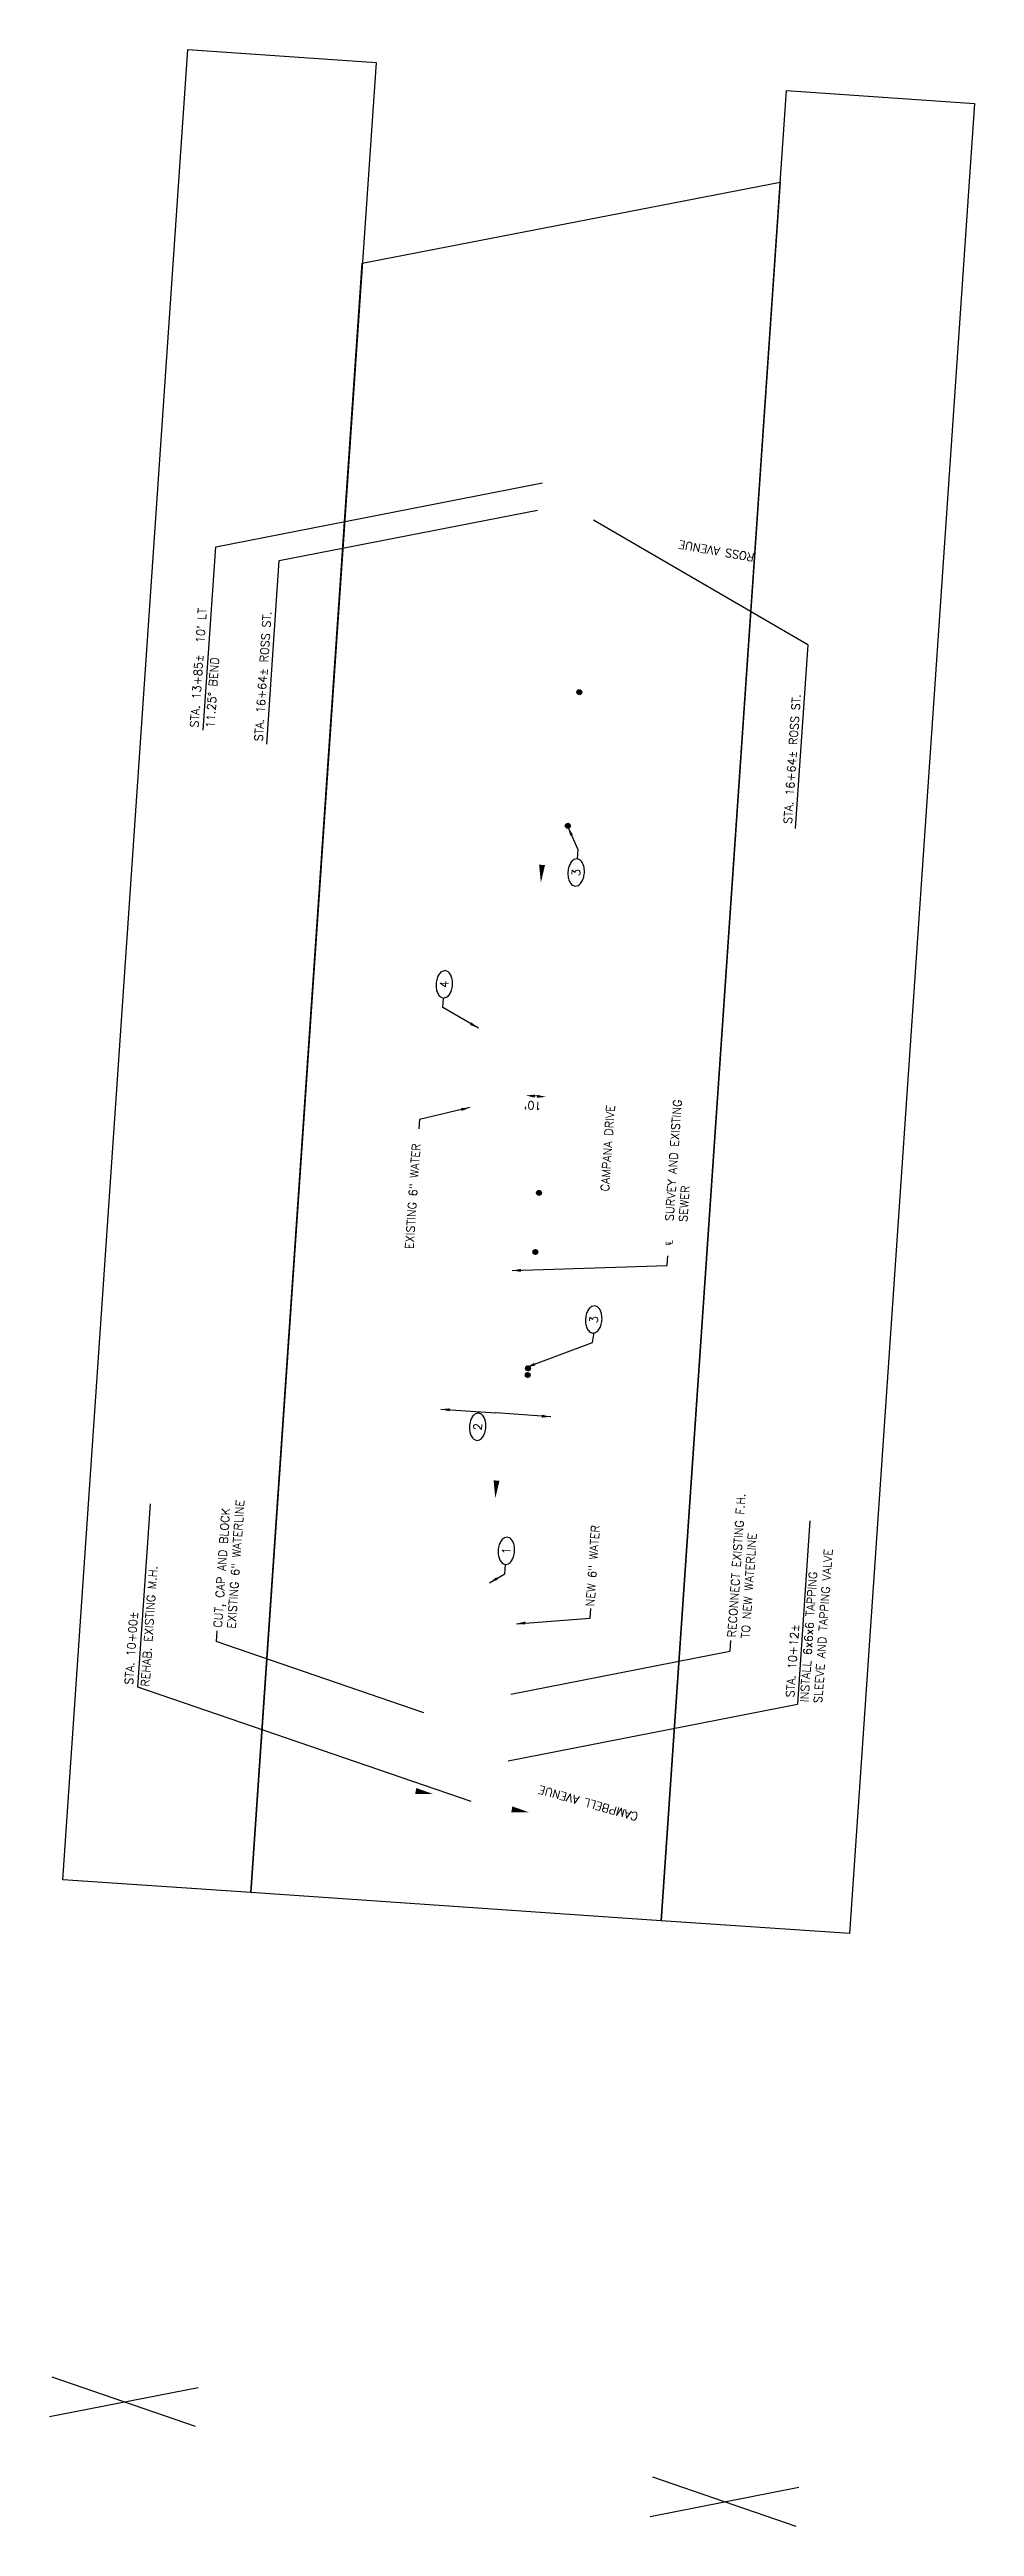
# Model space of a CAD drawing. Extents: x 486141 to 490183, y 333384 to 334983.
# Drawn here: x 486141 to 486411, y 333384 to 334106 of the extents above; entities that cross this region are included whole.
import ezdxf
from ezdxf.enums import TextEntityAlignment as Align

# ---------------------------------------------------------------- set-up
doc = ezdxf.new("R2010")
doc.units = 0
doc.header["$MEASUREMENT"] = 0
doc.set_wipeout_variables(frame=1)
doc.layers.add('G-ANNO-GENL-HEVY', color=3, linetype='Continuous')
doc.layers.add('G-ANNO-PP-TEXT', color=2, linetype='Continuous')
doc.styles.add('12', font='romans.shx', dxfattribs={"height": 6})
doc.styles.add('ROMANS', font='romans.shx')
doc.dimstyles.new('DIMS', dxfattribs={"dimtxt": 0.1, "dimasz": 2.6, "dimexe": 0.13, "dimexo": 0.0625, "dimgap": 0.09, "dimtad": 1, "dimdec": 4, "dimzin": 0, "dimdsep": 46, "dimlunit": 4, "dimtxsty": 'ROMANS', "dimcen": 0, "dimclrd": 256, "dimclre": 256, "dimclrt": 256, "dimazin": 0, "dimtfac": 1, "dimtdec": 4, "dimtofl": 0, "dimtmove": 0, "dimatfit": 3, "dimfxl": 1, "dimtolj": 1, "dimtzin": 0, "dimlwd": -1, "dimlwe": -1, "dimarcsym": 0})

msp = doc.modelspace()

# ---------------------------------------------------------------- texts
at = {"layer": 'G-ANNO-GENL-HEVY', "style": '12'}
for s, rotation, p in [('ROSS AVENUE', 170.09461, (486346.82, 333959.02)), ('STA. 16+64%%P ROSS ST.', 86.084, (486357.62, 333880.09)), ('CAMPANA DRIVE', 86.084, (486304.26, 333772.95)), ('REHAB. EXISTING M.H.', 86.084, (486170.13, 333628.53)), ('CAMPBELL AVENUE', 164.29097, (486313.01, 333591.73))]:
    msp.add_text(s, height=2.4, rotation=rotation, dxfattribs=at).set_placement(p)
at = {"layer": 'G-ANNO-GENL-HEVY', "char_height": 2.4, "attachment_point": 1, "style": '12'}
for s, insert, width, rotation in [("STA. 13+85%%P  10' LT", (486182.09, 333908.35), 46.9472, 86.084), ('STA. 16+64%%P ROSS ST.', (486200.82, 333904.36), 45.847, 86.084), ('11.25%%D BEND', (486186.7, 333908.2), 53.9872, 86.084), ("10'", (486284.53, 333796.7, 2404.71), 53.9872, 176.085), ('\\pi-7.2,l9.6,t9.6;℄^ISURVEY AND EXISTING SEWER', (486320.03, 333754.9), 53.9872, 86.084), ('EXISTING 6" WATER', (486244.79, 333756.27), 53.9872, 86.084), ('CUT, CAP AND BLOCK EXISTING 6" WATERLINE', (486188.93, 333645.87), 49.5438, 86.084), ('RECONNECT EXISTING F.H. TO NEW WATERLINE', (486338.85, 333643.06), 49.5438, 86.084), ('NEW 6" WATER', (486297.56, 333652.08), 53.9872, 86.084), ('INSTALL 6x6x6 TAPPING SLEEVE AND TAPPING VALVE', (486360.04, 333624.16, 4807.5), 53.9872, 86.084), ('STA. 10+00%%P', (486162.99, 333629.29), 46.9472, 86.084), ('STA. 10+12%%P', (486355.9, 333625.58, 4807.5), 28.4452, 86.084)]:
    msp.add_mtext(s, dxfattribs=dict(at, insert=insert, width=width, rotation=rotation))

# ---------------------------------------------------------------- blocks, each defined once
blk = doc.blocks.new('ELLNOTE')
blk.add_lwpolyline([(-0.3, -0.06, 0.060974), (-0.22, -0.05, 0.074343), (-0.159, -0.025, 0.106943), (-0.113, 0.018), (-0.1, 0.06), (-0.113, 0.102, 0.106943), (-0.159, 0.145, 0.074343), (-0.22, 0.17, 0.060974), (-0.3, 0.18, 0.060974), (-0.38, 0.17, 0.074343), (-0.441, 0.145, 0.106943), (-0.487, 0.102), (-0.5, 0.06), (-0.487, 0.018, 0.106943), (-0.441, -0.025, 0.074343), (-0.38, -0.05, 0.060974)], format="xyb", close=True)
at = {"style": '12'}
blk.add_attdef('NOTE', text='', height=0.12, dxfattribs=at).set_placement((-0.3, 0.06), align=Align.MIDDLE)

# ---------------------------------------------------------------- hatches: boundary and pattern name
at = {"layer": 'G-ANNO-PP-TEXT'}
h = msp.add_hatch(dxfattribs=at)
h.set_pattern_fill('ANSI31', color=256)
h.set_pattern_definition([(45, (558.00155, -149.24165), (-0.088388347648, 0.088388347648), [])])
h.paths.add_polyline_path([(486294.94, 333918.57, 1), (486296.36, 333918.57, 1)])
h = msp.add_hatch(dxfattribs=at)
h.set_pattern_fill('ANSI31', color=256)
h.set_pattern_definition([(45, (554.64736, -188.19317), (-0.088388347648, 0.088388347648), [])])
h.paths.add_polyline_path([(486291.59, 333879.62, 1), (486293.01, 333879.62, 1)])
h = msp.add_hatch(dxfattribs=at)
h.set_pattern_fill('ANSI31', color=256)
h.set_pattern_definition([(45, (546.24105, -295.21813), (-0.088388347648, 0.088388347648), [])])
h.paths.add_polyline_path([(486283.18, 333772.6, 1), (486284.6, 333772.6, 1)])
h = msp.add_hatch(dxfattribs=at)
h.set_pattern_fill('ANSI31', color=256)
h.set_pattern_definition([(45, (545.15873, -312.47034), (-0.088388347648, 0.088388347648), [])])
h.paths.add_polyline_path([(486282.1, 333755.35, 1), (486283.52, 333755.35, 1)])
h = msp.add_hatch(dxfattribs=at)
h.set_pattern_fill('ANSI31', color=256)
h.set_pattern_definition([(45, (543.03432, -346.38687), (-0.088388347648, 0.088388347648), [])])
h.paths.add_polyline_path([(486279.97, 333721.43, 1), (486281.4, 333721.43, 1)])
h = msp.add_hatch(dxfattribs=at)
h.set_pattern_fill('ANSI31', color=256)
h.set_pattern_definition([(45, (542.90021, -348.34662), (-0.088388347648, 0.088388347648), [])])
h.paths.add_polyline_path([(486279.84, 333719.47, 1), (486281.26, 333719.47, 1)])

# ---------------------------------------------------------------- linework, layer by layer
for p, q in [((486183.7, 333412.88, -2705.3), (486141.84, 333427.22, -2705.3)), ((486141.06, 333415.8, -2705.3), (486184.48, 333424.3, -2705.3)), ((486358.95, 333383.74, -2705.3), (486317.1, 333398.08, -2705.3)), ((486316.31, 333386.65, -2705.3), (486359.73, 333395.16, -2705.3))]:
    msp.add_line(p, q)
for points in [[(486292.41, 333864.53), (486292.83, 333863.27), (486293.62, 333862.31), (486294.44, 333861.99), (486295.3, 333862.19), (486296.21, 333863.04), (486296.8, 333864.23), (486297.11, 333865.82), (486297.02, 333867.43), (486296.6, 333868.69), (486295.81, 333869.65), (486294.99, 333869.97), (486294.13, 333869.76), (486293.21, 333868.92), (486292.62, 333867.73), (486292.32, 333866.14)], [(486253.94, 333831.94), (486254.36, 333830.68), (486255.15, 333829.72), (486255.97, 333829.4), (486256.83, 333829.6), (486257.75, 333830.45), (486258.34, 333831.64), (486258.64, 333833.22), (486258.55, 333834.83), (486258.13, 333836.09), (486257.34, 333837.06), (486256.52, 333837.38), (486255.66, 333837.17), (486254.75, 333836.32), (486254.16, 333835.14), (486253.85, 333833.55)], [(486297.54, 333734.2), (486297.96, 333732.95), (486298.75, 333731.98), (486299.58, 333731.66), (486300.44, 333731.87), (486301.35, 333732.71), (486301.94, 333733.9), (486302.25, 333735.49), (486302.16, 333737.1), (486301.74, 333738.36), (486300.95, 333739.32), (486300.12, 333739.64), (486299.26, 333739.44), (486298.35, 333738.59), (486297.76, 333737.4), (486297.46, 333735.82)], [(486272.05, 333666.78), (486272.47, 333665.52), (486273.26, 333664.55), (486274.08, 333664.23), (486274.94, 333664.44), (486275.86, 333665.29), (486276.44, 333666.48), (486276.75, 333668.06), (486276.66, 333669.67), (486276.24, 333670.93), (486275.45, 333671.9), (486274.63, 333672.22), (486273.77, 333672.01), (486272.86, 333671.16), (486272.27, 333669.97), (486271.96, 333668.39)]]:
    msp.add_lwpolyline(points, close=True)
at = {"elevation": -2705.3}
msp.add_lwpolyline([(486263.68, 333702.96), (486264.1, 333701.7), (486264.89, 333700.74), (486265.71, 333700.42), (486266.57, 333700.62), (486267.49, 333701.47), (486268.08, 333702.66), (486268.38, 333704.24), (486268.3, 333705.86), (486267.87, 333707.11), (486267.09, 333708.08), (486266.26, 333708.4), (486265.4, 333708.19), (486264.49, 333707.35), (486263.9, 333706.16), (486263.59, 333704.57)], close=True, dxfattribs=at)
at = {"layer": 'Defpoints', "elevation": -2705.3}
for points in [[(486236.33, 334102.2), (486199.81, 333568.56), (486144.92, 333572.31), (486181.44, 334105.95)], [(486410.94, 334090.25), (486374.42, 333556.61), (486319.53, 333560.36), (486356.05, 334094)], [(486199.81, 333568.56), (486232.32, 334043.62), (486354.22, 334067.26), (486319.53, 333560.36)]]:
    msp.add_lwpolyline(points, close=True, dxfattribs=at)
at = {"layer": 'G-ANNO-GENL-HEVY'}
for p, q in [((486189.6, 333960.98), (486284.86, 333979.64)), ((486208.09, 333956.93), (486283.42, 333971.68)), ((486362.29, 333932.33), (486299.81, 333968.68)), ((486185.94, 333907.51), (486189.6, 333960.98)), ((486204.43, 333903.46), (486208.09, 333956.93)), ((486362.29, 333932.33), (486358.63, 333878.86)), ((486166.83, 333628.46), (486170.49, 333681.92)), ((486362.94, 333676.94, 4807.5), (486359.28, 333623.48, 4807.5)), ((486189.86, 333644.87), (486189.64, 333641.73)), ((486250.23, 333620.97), (486189.64, 333641.73)), ((486275.62, 333626.39), (486339.56, 333638.92)), ((486339.78, 333642.06), (486339.56, 333638.92)), ((486264.12, 333595.12), (486166.83, 333628.46)), ((486274.87, 333606.94, 4807.5), (486359.28, 333623.48, 4807.5))]:
    msp.add_line(p, q, dxfattribs=at)
msp.add_lwpolyline([(486283.34, 333800.74), (486280.93, 333800.91)], dxfattribs=at)
for points in [[(486285.64, 333868.15), (486284.42, 333863.02), (486283.91, 333868.27)], [(486282.63, 333800.35), (486280.07, 333800.96), (486282.69, 333801.22)], [(486283.36, 333801.17), (486285.93, 333800.56), (486283.31, 333800.31)], [(486272.35, 333688.64), (486271.13, 333683.51), (486270.62, 333688.76)], [(486248.07, 333599.05), (486253.04, 333597.28), (486247.77, 333597.34)], [(486276.1, 333593.69), (486281.07, 333591.92), (486275.79, 333591.98)]]:
    msp.add_solid(points, dxfattribs=at)
at = {"layer": 'G-ANNO-PP-TEXT'}
for centre in [(486295.65, 333918.57), (486292.3, 333879.62), (486283.89, 333772.6), (486282.81, 333755.35), (486280.68, 333721.43), (486280.55, 333719.47)]:
    msp.add_circle(centre, 0.713, dxfattribs=at)

msp.set_redraw_order([(e.dxf.handle, doc.entitydb.next_handle()) for e in msp.query("TEXT MTEXT ATTDEF DIMENSION ARC_DIMENSION")])  # texts and dimensions are drawn at this point

# ---------------------------------------------------------------- leaders
at = {"layer": 'G-ANNO-GENL-HEVY'}
for points in [[(486263.73, 333797.45), (486249.05, 333794.02), (486248.86, 333791.25)], [(486276.01, 333749.91), (486321.28, 333751.44), (486321.47, 333754.21)], [(486255.22, 333709.5, -2705.3), (486271.26, 333708.4, -2705.3)], [(486287.3, 333707.3, -2705.3), (486271.26, 333708.4, -2705.3)], [(486277.28, 333646.96), (486298.81, 333648.61), (486299, 333651.38)]]:
    msp.add_leader(points, dimstyle='DIMS', dxfattribs=at)

# ---------------------------------------------------------------- next in the draw order: wipeouts: each hides what was drawn before it
for points in [[(486292.41, 333864.53), (486292.83, 333863.27), (486293.62, 333862.31), (486294.44, 333861.99), (486295.3, 333862.19), (486296.21, 333863.04), (486296.8, 333864.23), (486297.11, 333865.82), (486297.02, 333867.43), (486296.6, 333868.69), (486295.81, 333869.65), (486294.99, 333869.97), (486294.13, 333869.76), (486293.21, 333868.92), (486292.62, 333867.73), (486292.32, 333866.14)], [(486253.94, 333831.94), (486254.36, 333830.68), (486255.15, 333829.72), (486255.97, 333829.4), (486256.83, 333829.6), (486257.75, 333830.45), (486258.34, 333831.64), (486258.64, 333833.22), (486258.55, 333834.83), (486258.13, 333836.09), (486257.34, 333837.06), (486256.52, 333837.38), (486255.66, 333837.17), (486254.75, 333836.32), (486254.16, 333835.14), (486253.85, 333833.55)], [(486297.54, 333734.2), (486297.96, 333732.95), (486298.75, 333731.98), (486299.58, 333731.66), (486300.44, 333731.87), (486301.35, 333732.71), (486301.94, 333733.9), (486302.25, 333735.49), (486302.16, 333737.1), (486301.74, 333738.36), (486300.95, 333739.32), (486300.12, 333739.64), (486299.26, 333739.44), (486298.35, 333738.59), (486297.76, 333737.4), (486297.46, 333735.82)], [(486272.05, 333666.78), (486272.47, 333665.52), (486273.26, 333664.55), (486274.08, 333664.23), (486274.94, 333664.44), (486275.86, 333665.29), (486276.44, 333666.48), (486276.75, 333668.06), (486276.66, 333669.67), (486276.24, 333670.93), (486275.45, 333671.9), (486274.63, 333672.22), (486273.77, 333672.01), (486272.86, 333671.16), (486272.27, 333669.97), (486271.96, 333668.39)]]:
    msp.add_wipeout(points)
msp.add_wipeout([(486263.68, 333702.96), (486264.1, 333701.7), (486264.89, 333700.74), (486265.71, 333700.42), (486266.57, 333700.62), (486267.49, 333701.47), (486268.08, 333702.66), (486268.38, 333704.24), (486268.3, 333705.86), (486267.87, 333707.11), (486267.09, 333708.08), (486266.26, 333708.4), (486265.4, 333708.19), (486264.49, 333707.35), (486263.9, 333706.16), (486263.59, 333704.57)]).translate(0, 0, -2705.3)

# ---------------------------------------------------------------- next in the draw order: block references
at = {"layer": 'G-ANNO-GENL-HEVY', "rotation": 86.08399999999999}
for p, xscale, yscale, zscale, values in [((486296.32, 333871.88), 19.99999999999999, 19.99999999999999, 19.99999999999999, {'NOTE': '3'}), ((486257.85, 333839.29), 19.99999999999999, 19.99999999999999, 19.99999999999999, {'NOTE': '4'}), ((486301.46, 333741.56), 19.99999999999997, 19.99999999999997, 19.99999999999997, {'NOTE': '3'}), ((486267.59, 333710.31, -2705.3), 19.99999999999998, 19.99999999999998, 19.99999999999998, {'NOTE': '2'}), ((486275.96, 333674.13), 19.99999999999999, 19.99999999999999, 19.99999999999999, {'NOTE': '1'})]:
    msp.add_blockref('ELLNOTE', p, dxfattribs=dict(at, xscale=xscale, yscale=yscale, zscale=zscale)).add_auto_attribs(values)

# ---------------------------------------------------------------- next in the draw order: leaders
at = {"layer": 'G-ANNO-GENL-HEVY'}
for points in [[(486292.33, 333879.27), (486295.18, 333872.74), (486294.99, 333869.97)], [(486266.2, 333820.62), (486255.78, 333826.62), (486255.97, 333829.4)], [(486280.21, 333721.72), (486299.48, 333728.91), (486299.94, 333731.9)], [(486269.4, 333658.86), (486273.89, 333661.46), (486274.08, 333664.23)]]:
    msp.add_leader(points, dimstyle='DIMS', dxfattribs=at)

doc.saveas('drawing.dxf')
